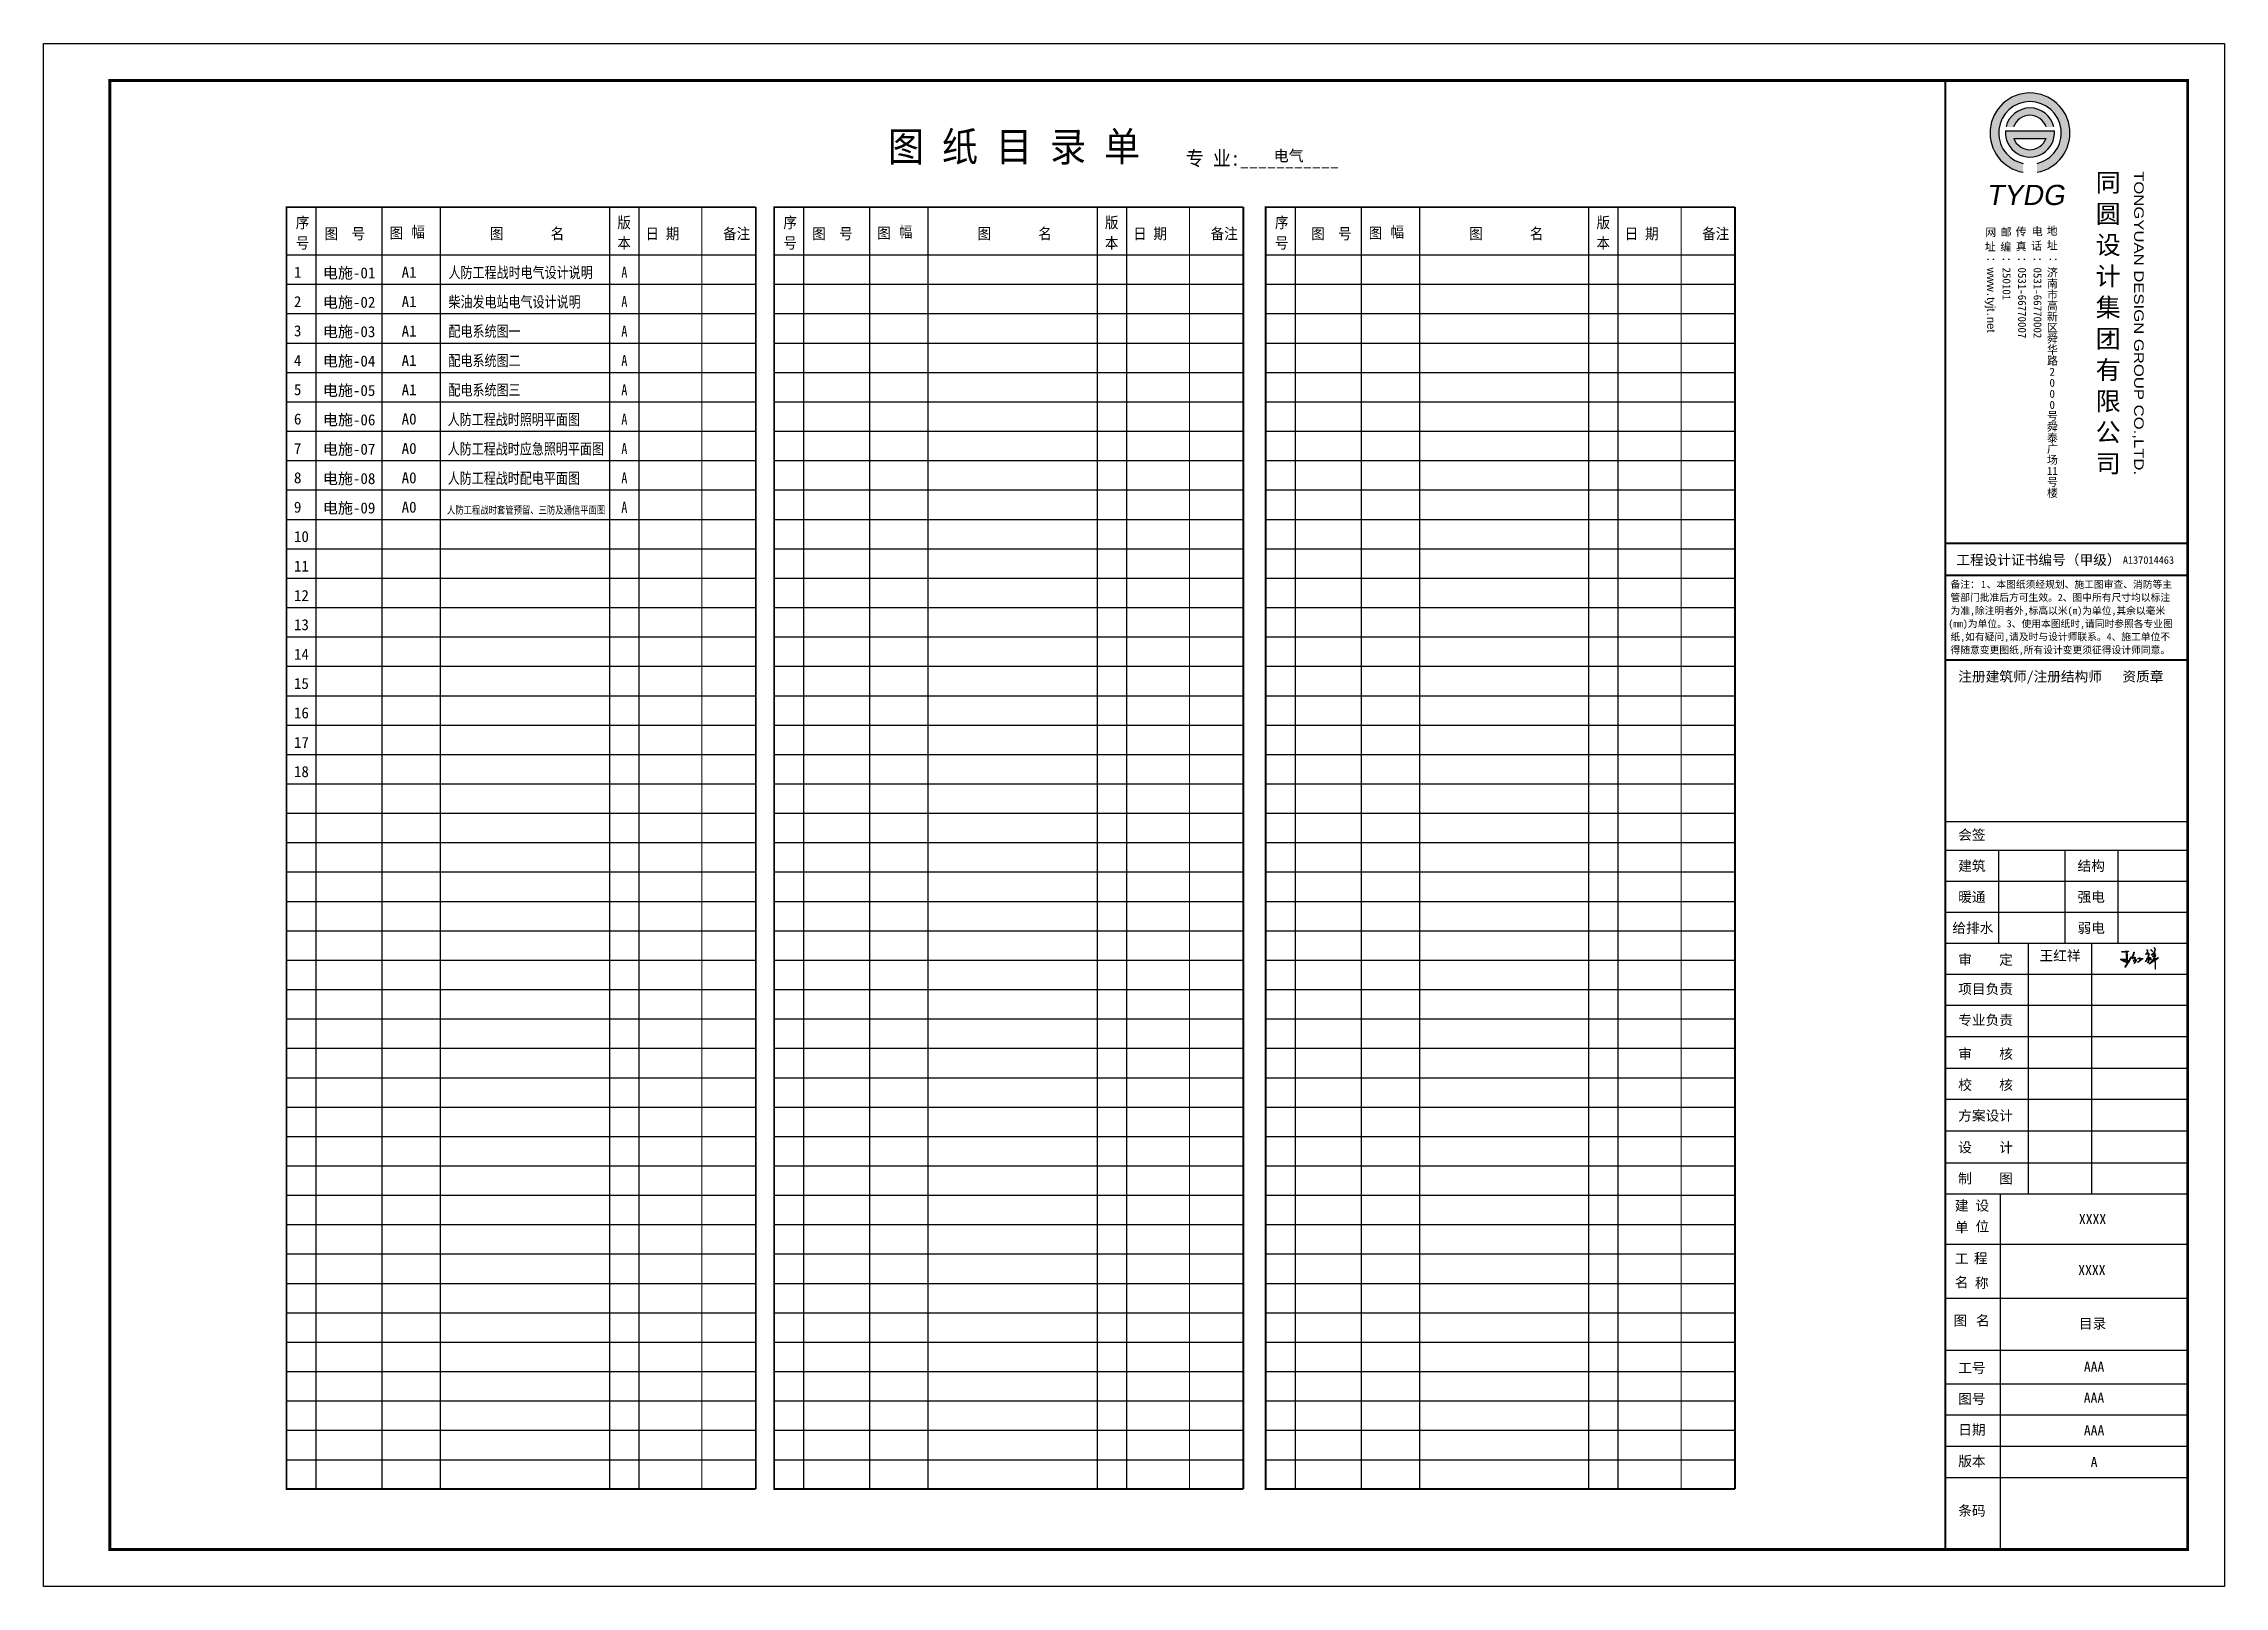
# Model space of a CAD drawing. Extents: x 1680526 to 2359975, y 920307 to 3738831.
# Drawn here: x 1680526 to 1739926, y 992526 to 1034527 of the extents above; entities that cross this region are included whole.
import ezdxf
from ezdxf.enums import TextEntityAlignment as Align

# ---------------------------------------------------------------- set-up
doc = ezdxf.new("R2010")
doc.units = 0
doc.header["$LTSCALE"] = 1000
doc.layers.add('ECA_TK', color=7, linetype='Continuous')
doc.layers.add('tk', color=7, linetype='Continuous')
doc.styles.add('CCDI_T0G_01', font='arial.ttf')
doc.styles.add('SUNTXT', font='', dxfattribs={"height": 273})
doc.styles.add('tyad', font='swissk.ttf', dxfattribs={"height": 2.5})
doc.styles.add('TYDG_01', font='', dxfattribs={"width": 0.8})
doc.styles.add('TYDG_03', font='simhei.ttf', dxfattribs={"width": 0.8})
doc.styles.add('黑体', font='simhei.ttf', dxfattribs={"height": 10})
doc.styles.get('SUNTXT').set_extended_font_data('SimSun')
doc.styles.get('TYDG_01').set_extended_font_data('SimSun')
pattern_1 = [(45, (1011.0306, -2561.273), (-2.1213203, 2.1213203), [])]

msp = doc.modelspace()

# ---------------------------------------------------------------- texts
at = {"color": 7, "style": 'TYDG_03', "width": 0.9}
for s, height, p in [('图 纸 目 录 单', 800, (1706957.8, 1031322.5)), ('专 业:___________', 400, (1713719.8, 1031204.2))]:
    msp.add_text(s, height=height, dxfattribs=at).set_placement(p, align=Align.CENTER)
at = {"style": 'SUNTXT'}
msp.add_text('电气', height=300, dxfattribs=at).set_placement((1714029.6, 1031322.4))
at = {"color": 7, "linetype": 'Continuous', "style": 'TYDG_01', "width": 0.9}
for s, p in [('序', (1687577.6, 1029505.1)), ('图  号', (1688731.8, 1029203.2)), ('图', (1690132.5, 1029221.8)), ('幅', (1690726.7, 1029251.7)), ('图       名', (1693695.4, 1029205.2)), ('版', (1696336.5, 1029505.1)), ('日 期', (1697382.2, 1029203.2)), ('备注', (1699401.2, 1029203.2)), ('序', (1700858.7, 1029505.1)), ('图  号', (1702012.9, 1029203.2)), ('图', (1703413.5, 1029221.8)), ('幅', (1704007.7, 1029251.7)), ('图       名', (1706976.5, 1029205.2)), ('版', (1709617.6, 1029505.1)), ('日 期', (1710663.3, 1029203.2)), ('备注', (1712682.2, 1029203.2)), ('序', (1714248.1, 1029505.1)), ('图  号', (1715602.3, 1029203.2)), ('图', (1716802.9, 1029221.8)), ('幅', (1717397.1, 1029251.7)), ('图       名', (1720365.9, 1029205.2)), ('版', (1723007, 1029505.1)), ('日 期', (1724052.7, 1029203.2)), ('备注', (1726071.6, 1029203.2)), ('号', (1687577.6, 1028950.2)), ('本', (1696336.5, 1028950.2)), ('号', (1700858.7, 1028950.2)), ('本', (1709617.6, 1028950.2)), ('号', (1714248.1, 1028950.2)), ('本', (1723007, 1028950.2))]:
    msp.add_text(s, height=300, dxfattribs=at).set_placement(p, align=Align.CENTER)
at = {"style": 'SUNTXT', "width": 0.8}
for s, height, p in [('人防工程战时电气设计说明', 300, (1691553.8, 1028146)), ('A', 300, (1696262.5, 1028152.7)), ('柴油发电站电气设计说明 ', 300, (1691553.8, 1027346)), ('A', 300, (1696262.5, 1027352.7)), ('配电系统图一', 300, (1691553.8, 1026546)), ('A', 300, (1696262.5, 1026552.7)), ('配电系统图二', 300, (1691552.5, 1025747.7)), ('A', 300, (1696262.5, 1025752.7)), ('配电系统图三', 300, (1691552.5, 1024947.7)), ('A', 300, (1696262.5, 1024952.7)), ('人防工程战时照明平面图', 300, (1691532.5, 1024144.4)), ('A', 300, (1696262.5, 1024152.7)), ('人防工程战时应急照明平面图', 300, (1691532.5, 1023344.4)), ('A', 300, (1696262.5, 1023352.7)), ('人防工程战时配电平面图', 300, (1691532.5, 1022544.4)), ('A', 300, (1696262.5, 1022552.7)), ('人防工程战时套管预留、三防及通信平面图', 202.5, (1691512.3, 1021727.4)), ('A', 300, (1696262.5, 1021752.7))]:
    msp.add_text(s, height=height, dxfattribs=at).set_placement(p)
at = {"char_height": 300, "attachment_point": 7, "style": 'SUNTXT'}
for s, insert in [('1', (1687343.7, 1028152.7)), ('电施-01', (1688131.9, 1028102.7)), ('A1', (1690277.6, 1028152.7)), ('2', (1687343.7, 1027352.7)), ('电施-02', (1688131.9, 1027302.7)), ('A1', (1690277.6, 1027352.7)), ('3', (1687343.7, 1026552.7)), ('电施-03', (1688131.9, 1026502.7)), ('A1', (1690277.6, 1026552.7)), ('4', (1687343.7, 1025752.7)), ('电施-04', (1688131.9, 1025702.7)), ('A1', (1690277.6, 1025752.7)), ('5', (1687343.7, 1024952.7)), ('电施-05', (1688131.9, 1024902.7)), ('A1', (1690277.6, 1024952.7)), ('6', (1687343.7, 1024152.7)), ('电施-06', (1688131.9, 1024102.7)), ('A0', (1690277.6, 1024152.7)), ('7', (1687343.7, 1023352.7)), ('电施-07', (1688131.9, 1023302.7)), ('A0', (1690277.6, 1023352.7)), ('电施-08', (1688131.9, 1022502.7)), ('8', (1687343.7, 1022552.7)), ('A0', (1690277.6, 1022552.7)), ('9', (1687343.7, 1021752.7)), ('电施-09', (1688131.9, 1021702.7)), ('A0', (1690277.6, 1021752.7)), ('10', (1687343.7, 1020952.7)), ('11', (1687343.7, 1020152.7)), ('12', (1687343.7, 1019352.7)), ('13', (1687343.7, 1018552.7)), ('14', (1687343.7, 1017752.7)), ('15', (1687343.7, 1016952.7)), ('16', (1687343.7, 1016152.7)), ('17', (1687343.7, 1015352.7)), ('18', (1687343.7, 1014552.7))]:
    msp.add_mtext(s, dxfattribs=dict(at, insert=insert))
at = {"layer": 'tk', "color": 7, "char_height": 273, "attachment_point": 5}
for s, insert, width, style in [('王红祥', (1735448.4, 1009681.5), 1709, 'SUNTXT'), ('XXXX', (1736334.9, 1002525), 4672, '黑体'), ('XXXX', (1736316.9, 1001137.5), 4606, '黑体'), ('目录', (1736336.9, 999667.5), 4698, '黑体'), ('AAA', (1736377.4, 998505.5), 5097, '黑体'), ('AAA', (1736374.4, 997661), 4839, '黑体'), ('AAA', (1736377.4, 996775.5), 5097, '黑体'), ('A', (1736377.4, 995910.5), 5097, '黑体')]:
    msp.add_mtext(s, dxfattribs=dict(at, insert=insert, width=width, style=style))

# ---------------------------------------------------------------- blocks, each defined once
blk = doc.blocks.new('10B_A2')
at = {"layer": 'ECA_TK'}
h = blk.add_hatch(color=256, dxfattribs=at)
h.paths.add_polyline_path([(539.16, 384.97), (539.16, 387.39, -8.823966), (542.97, 387.39), (542.97, 384.98, 11.333343)])
h.paths.add_polyline_path([(534.52, 397.34), (536.6, 397.34, -0.711417), (545.46, 397.34), (547.54, 397.34, 0.79114)], flags=17)
h.paths.add_polyline_path([(534.36, 396.27, 1.071858), (547.7, 396.27)], flags=17)
h.paths.add_polyline_path([(545.44, 394.21, -0.701619), (536.62, 394.21)], flags=16)
for p, q in [((0, 420), (594, 420)), ((0, 0), (0, 420)), ((594, 420), (594, 0)), ((518, 10), (518, 410)), ((518, 10), (518, 410)), ((518, 10), (518, 410)), ((518, 10), (518, 410)), ((534.36, 396.27), (547.7, 396.27)), ((536.62, 394.21), (545.44, 394.21)), ((518, 208.19), (584, 208.19)), ((518, 200.44), (584, 200.44)), ((532.58, 175.09), (532.58, 200.44)), ((550.5, 200.44), (550.5, 175.09)), ((565.08, 175.09), (565.08, 200.44)), ((518, 191.99), (584, 191.99)), ((518, 183.54), (584, 183.54)), ((518, 175.09), (584, 175.09)), ((540.68, 106.89), (540.68, 175.09)), ((557.77, 175.09), (557.77, 106.89)), ((518, 166.64), (584, 166.64)), ((518, 158.19), (584, 158.19)), ((518, 149.74), (584, 149.74)), ((518, 141.09), (584, 141.09)), ((518, 132.64), (584, 132.64)), ((518, 123.99), (584, 123.99)), ((518, 115.34), (584, 115.34)), ((518, 106.89), (584, 106.89)), ((533.03, 10), (533.03, 106.89)), ((518, 93.15), (584, 93.15)), ((518, 78.44), (584, 78.44)), ((584, 64.19), (518, 64.19)), ((518, 55.16), (584, 55.16)), ((584, 46.61), (518, 46.61)), ((584, 38.06), (518, 38.06)), ((584, 29.51), (518, 29.51)), ((594, 0), (0, 0))]:
    blk.add_line(p, q, dxfattribs=at)
at = {"layer": 'ECA_TK', "const_width": 0.8}
blk.add_lwpolyline([(18, 410), (18, 10), (584, 10), (584, 410)], close=True, dxfattribs=at)
at = {"layer": 'ECA_TK', "const_width": 0.5}
for points in [[(518, 410), (518, 10)], [(584, 283.96), (518, 283.96)], [(584, 283.96), (518, 283.96)], [(584, 283.96), (518, 283.96)], [(584, 275.25), (518, 275.25)], [(518, 252.19), (584, 252.19)]]:
    blk.add_lwpolyline(points, dxfattribs=at)
at = {"layer": 'ECA_TK'}
for centre, radius, start, end in [((541.05, 395.69), 10.88, 280.13244, 259.96265), ((541.05, 395.69), 8.52, 282.99261, 257.13015), ((541.03, 395.8), 6.69, 13.30217, 166.69783), ((541.03, 395.8), 4.69, 19.14259, 160.85741), ((541.03, 395.8), 6.69, 176.02725, 3.97275), ((541.03, 395.8), 4.69, 199.89154, 340.10846)]:
    blk.add_arc(centre, radius, start, end, dxfattribs=at)
at = {"layer": 'ECA_TK', "style": 'tyad', "oblique": 10}
blk.add_text('TYDG', height=5.5, dxfattribs=at).set_placement((529.12, 376.06))
at = {"layer": 'ECA_TK'}
for s, height, style, p in [('同', 5, '黑体', (558.94, 379.7)), ('圆', 5, '黑体', (558.94, 371.2)), ('网', 2.18, 'SUNTXT', (528.88, 367.55)), ('邮', 2.18, 'SUNTXT', (533.08, 367.58)), ('传', 2.18, 'SUNTXT', (537.17, 367.71)), ('电', 2.18, 'SUNTXT', (541.57, 367.81)), ('地', 2.18, 'SUNTXT', (545.61, 367.94)), ('设', 5, '黑体', (558.94, 362.7)), ('址', 2.18, 'SUNTXT', (528.74, 363.6)), ('编', 2.18, 'SUNTXT', (532.97, 363.57)), ('真', 2.18, 'SUNTXT', (537.17, 363.71)), ('话', 2.18, 'SUNTXT', (541.39, 363.87)), ('址', 2.18, 'SUNTXT', (545.62, 363.99)), ('济', 2.18, 'SUNTXT', (545.67, 356.58)), ('计', 5, '黑体', (558.94, 354.2)), ('市', 2.18, 'SUNTXT', (545.67, 350.58)), ('南', 2.18, 'SUNTXT', (545.67, 353.58)), ('集', 5, '黑体', (558.94, 345.7)), ('新', 2.18, 'SUNTXT', (545.67, 344.58)), ('高', 2.18, 'SUNTXT', (545.67, 347.58)), ('舜', 2.18, 'SUNTXT', (545.67, 338.58)), ('区', 2.18, 'SUNTXT', (545.67, 341.58)), ('团', 5, '黑体', (558.94, 337.2)), ('路', 2.18, 'SUNTXT', (545.67, 332.58)), ('华', 2.18, 'SUNTXT', (545.67, 335.58)), ('有', 5, '黑体', (558.94, 328.7)), ('2', 2.18, 'SUNTXT', (546.36, 329.58)), ('0', 2.18, 'SUNTXT', (546.36, 326.58)), ('0', 2.18, 'SUNTXT', (546.36, 323.58)), ('0', 2.18, 'SUNTXT', (546.36, 320.58)), ('限', 5, '黑体', (558.94, 320.2)), ('舜', 2.18, 'SUNTXT', (545.67, 314.58)), ('号', 2.18, 'SUNTXT', (545.67, 317.58)), ('公', 5, '黑体', (558.94, 311.7)), ('泰', 2.18, 'SUNTXT', (545.67, 311.58)), ('广', 2.18, 'SUNTXT', (545.67, 308.58)), ('场', 2.18, 'SUNTXT', (545.67, 305.58)), ('11', 2.18, 'SUNTXT', (545.67, 302.58)), ('司', 5, '黑体', (558.94, 303.2)), ('楼', 2.18, 'SUNTXT', (545.69, 296.58)), ('号', 2.18, 'SUNTXT', (545.67, 299.58)), ('备注：', 1.949, 'SUNTXT', (519.4, 271.82)), ('1', 1.95, 'SUNTXT', (527.72, 271.82)), ('、本图纸须经规划、施工图审查、消防等主', 1.9493, 'SUNTXT', (529.23, 271.82)), ('管部门批准后方可生效。2、图中所有尺寸均以标注', 1.9493, 'SUNTXT', (519.4, 268.25)), ('(mm)为单位。3、使用本图纸时,请同时参照各专业图', 1.9493, 'SUNTXT', (518.81, 261.1)), ('为准,除注明者外,标高以米(m)为单位,其余以毫米', 1.9493, 'SUNTXT', (519.4, 264.67)), ('得随意变更图纸,所有设计变更须征得设计师同意。', 1.9493, 'SUNTXT', (519.4, 253.97)), ('纸,如有疑问,请及时与设计师联系。4、施工单位不', 1.9493, 'SUNTXT', (519.4, 257.54))]:
    blk.add_text(s, height=height, dxfattribs=dict(at, style=style)).set_placement(p)
at = {"layer": 'ECA_TK', "style": 'CCDI_T0G_01', "width": 1.25}
blk.add_text('TONGYUAN DESIGN GROUP CO.,LTD.', height=2.6, rotation=270, dxfattribs=at).set_placement((569.42, 385.28))
at = {"layer": 'ECA_TK', "linetype": 'Continuous', "style": 'SUNTXT'}
for s, height, p in [('工程设计证书编号（甲级）', 2.7342, (520.97, 278.09)), ('A137014463', 2.051, (566.34, 278.39)), ('注册建筑师/注册结构师   资质章', 2.7342, (521.5, 246.34)), ('会签', 2.734, (521.5, 203.24)), ('建筑', 2.734, (521.5, 194.79)), ('结构', 2.734, (554, 194.79)), ('暖通', 2.734, (521.5, 186.34)), ('强电', 2.734, (554, 186.34)), ('给排水', 2.734, (519.9, 177.89)), ('弱电', 2.734, (554, 177.89)), ('审    定', 2.734, (521.5, 169.24)), ('项目负责', 2.734, (521.5, 161.27)), ('专业负责', 2.734, (521.5, 152.82)), ('审    核', 2.734, (521.5, 143.6)), ('校    核', 2.734, (521.5, 135.15)), ('方案设计', 2.734, (521.5, 126.79)), ('设    计', 2.734, (521.5, 118.14)), ('制    图', 2.734, (521.5, 109.69)), ('建', 2.73, (520.59, 102.31)), ('设', 2.73, (526.21, 102.29)), ('单', 2.73, (520.59, 96.43)), ('位', 2.73, (526.21, 96.63)), ('工', 2.73, (520.58, 87.89)), ('程', 2.73, (525.78, 87.95)), ('名', 2.73, (520.58, 81.43)), ('称', 2.73, (526.05, 81.23)), ('图', 2.73, (520.25, 70.99)), ('名', 2.73, (526.34, 70.99)), ('工号', 2.734, (521.5, 58.07)), ('图号', 2.734, (521.5, 49.69)), ('日期', 2.734, (521.5, 41.28)), ('版本', 2.734, (521.5, 32.73)), ('条码', 2.734, (521.5, 19.24))]:
    blk.add_text(s, height=height, dxfattribs=at).set_placement(p)
at = {"layer": 'ECA_TK', "char_height": 2.18, "width": 39.1789, "attachment_point": 1, "rotation": 270, "style": 'SUNTXT'}
for s, insert in [('：{\\fArial|b0|i0|c134|p32;www}.{\\fArial|b0|i0|c134|p32;tyjt}.{\\fArial|b0|i0|c134|p32;net\\fArial|b0|i0|c0|p32;}', (531.56, 362.02)), ('：250101', (535.78, 362.02)), ('：0531-66770007', (540, 362.02)), ('：0531-66770002', (544.22, 362.02)), ('：', (548.56, 362.02))]:
    blk.add_mtext(s, dxfattribs=dict(at, insert=insert))
blk = doc.blocks.new('王红祥')
h = blk.add_hatch()
h.set_pattern_fill('ANSI31', color=256, scale=24, style=0)
h.set_pattern_definition(pattern_1)
h.paths.add_polyline_path([(-351, 38), (-352, 55), (-354, 85), (-353, 107), (-360, 140), (-357, 170), (-361, 206), (-363, 258), (-360, 295), (-358, 317), (-349, 324), (-331, 328), (-309, 329), (-299, 335), (-296, 342), (-328, 350), (-352, 347), (-379, 342), (-407, 341), (-431, 335), (-448, 333), (-473, 330), (-499, 335), (-519, 336), (-564, 336), (-582, 331), (-577, 314), (-521, 317), (-508, 316), (-470, 314), (-451, 314), (-427, 315), (-403, 317), (-381, 322), (-381, 314), (-381, 295), (-382, 278), (-383, 261), (-377, 193), (-377, 162), (-377, 132), (-375, 103), (-376, 73), (-376, 28), (-372, -8), (-390, -8), (-403, -1), (-418, 8), (-432, 7), (-445, 13), (-472, 13), (-505, 14), (-527, 13), (-548, 12), (-588, 16), (-611, 10), (-619, 4), (-623, -1), (-619, -6), (-612, -14), (-592, -18), (-573, -31), (-547, -49), (-526, -57), (-496, -72), (-472, -84), (-455, -91), (-427, -104), (-398, -112), (-373, -119), (-352, -134), (-356, -155), (-367, -174), (-374, -192), (-384, -209), (-397, -223), (-403, -235), (-421, -260), (-429, -277), (-433, -286), (-444, -302), (-443, -311), (-429, -311), (-412, -286), (-393, -260), (-381, -241), (-373, -221), (-363, -207), (-335, -159), (-316, -132), (-291, -95), (-286, -76), (-260, -41), (-248, -21), (-234, 9), (-224, 29), (-214, 53), (-205, 65), (-188, 87), (-182, 109), (-193, 102), (-214, 77), (-224, 58), (-237, 37), (-249, 15), (-252, -1), (-263, -22), (-282, -42), (-293, -65), (-324, -106), (-337, -124), (-339, -80), (-343, -56), (-345, -37), (-345, -18), (-354, 5)])
h.paths.add_polyline_path([(-371, -24), (-363, -49), (-362, -67), (-357, -90), (-350, -123), (-381, -106), (-403, -95), (-436, -79), (-481, -57), (-508, -46), (-552, -24), (-575, -14), (-594, 0), (-560, -5), (-515, -5), (-508, -5), (-473, -5), (-450, -5), (-399, -15)], flags=16)
h = blk.add_hatch()
h.set_pattern_fill('ANSI31', color=256, scale=24, style=0)
h.set_pattern_definition(pattern_1)
h.paths.add_polyline_path([(-26, 73), (-31, 86), (-37, 94), (-64, 91), (-100, 83), (-112, 68), (-133, 61), (-137, 65), (-141, 69), (-140, 81), (-135, 89), (-131, 99), (-125, 112), (-121, 126), (-116, 146), (-100, 187), (-86, 235), (-78, 256), (-71, 275), (-67, 295), (-73, 305), (-77, 299), (-85, 271), (-111, 192), (-132, 137), (-148, 91), (-155, 56), (-145, 49), (-129, 42), (-106, 60), (-86, 67), (-69, 76), (-50, 76), (-43, 76), (-43, 66), (-43, 50), (-44, 40), (-51, 19), (-52, 8), (-58, -2), (-65, -11), (-76, -21), (-89, -35), (-101, -48), (-115, -65), (-102, -71), (-86, -54), (-73, -41), (-61, -26), (-49, -13), (-31, -8), (-14, -6), (4, -4), (9, -12), (6, -21), (1, -33), (-4, -46), (-15, -68), (-23, -84), (-38, -113), (-55, -136), (-66, -143), (-70, -155), (-58, -153), (-47, -147), (-36, -135), (-32, -126), (-13, -93), (-1, -72), (11, -40), (17, -21), (18, -9), (11, 4), (-7, 9), (-27, 5), (-45, -3), (-42, 10), (-40, 24), (-35, 35), (-31, 42), (-23, 61)])
h = blk.add_hatch()
h.set_pattern_fill('ANSI31', color=256, scale=24, style=0)
h.set_pattern_definition(pattern_1)
h.paths.add_polyline_path([(192, -30), (224, -5), (261, 20), (288, 35), (285, 45), (266, 41), (252, 30), (237, 20), (201, -6), (172, -34), (178, -12), (187, 6), (193, 35), (192, 46), (190, 55), (187, 62), (179, 64), (149, 63), (122, 58), (96, 46), (78, 35), (77, 29), (84, 29), (93, 33), (107, 40), (124, 49), (138, 52), (159, 56), (181, 56), (183, 46), (185, 36), (185, 26), (181, 11), (175, 3), (169, -14), (163, -24), (157, -42), (143, -54), (135, -63), (123, -72), (109, -82), (94, -94), (84, -100), (76, -114), (86, -115), (95, -107), (105, -103), (112, -95), (137, -75), (165, -55)])
h = blk.add_hatch()
h.set_pattern_fill('ANSI31', color=256, scale=24, style=0)
h.set_pattern_definition(pattern_1)
h.paths.add_polyline_path([(526, 93), (517, 97), (522, 136), (529, 163), (533, 197), (540, 230), (528, 251), (513, 257), (499, 257), (474, 250), (450, 243), (420, 230), (399, 223), (393, 214), (411, 216), (436, 222), (467, 235), (498, 243), (517, 242), (526, 226), (521, 189), (514, 154), (506, 112), (490, 90), (469, 63), (450, 21), (431, -22), (407, -54), (394, -73), (402, -76), (411, -69), (426, -51), (445, -18), (462, 18), (477, 56), (497, 83), (510, 89), (540, 68), (538, 43), (534, 25), (533, 5), (526, -16), (519, -41), (510, -70), (500, -93), (489, -113), (495, -127), (505, -115), (516, -97), (522, -73), (534, -41), (542, -5), (547, 20), (557, 47), (559, 64), (568, 72), (582, 73), (587, 67), (598, 50), (600, 32), (610, 9), (615, -9), (623, -11), (618, 14), (611, 38), (607, 57), (579, 86), (563, 86), (550, 77), (536, 88)])
h = blk.add_hatch()
h.set_pattern_fill('ANSI31', color=256, scale=24, style=0)
h.set_pattern_definition(pattern_1)
h.paths.add_polyline_path([(492, 348), (486, 372), (479, 385), (467, 390), (450, 393), (448, 383), (469, 378), (476, 358), (479, 340), (472, 327), (468, 310), (456, 292), (449, 273), (472, 294), (485, 317), (491, 330)])
h = blk.add_hatch()
h.set_pattern_fill('ANSI31', color=256, scale=24, style=0)
h.set_pattern_definition(pattern_1)
h.paths.add_polyline_path([(788, 134), (797, 143), (811, 181), (796, 194), (786, 190), (765, 182), (769, 213), (773, 218), (780, 230), (788, 255), (778, 265), (763, 241), (756, 213), (745, 191), (744, 174), (733, 163), (720, 153), (704, 142), (688, 132), (686, 120), (701, 119), (715, 130), (753, 162), (777, 134), (769, 170), (792, 181), (799, 172), (788, 148), (777, 134), (753, 162), (764, 132), (762, 114), (765, 81), (773, 40), (776, 18), (777, -7), (735, -31), (680, -67), (617, -117), (539, -175), (567, -165), (615, -133), (673, -93), (722, -58), (777, -26), (785, -100), (790, -172), (792, -235), (794, -296), (792, -346), (790, -397), (798, -376), (807, -302), (807, -196), (791, -20), (840, 13), (866, 26), (894, 48), (913, 59), (910, 78), (888, 72), (862, 48), (836, 31), (789, 1), (786, 22), (783, 48), (779, 90), (778, 110)])
h = blk.add_hatch()
h.set_pattern_fill('ANSI31', color=256, scale=24, style=0)
h.set_pattern_definition(pattern_1)
h.paths.add_polyline_path([(670, 356), (653, 365), (635, 385), (623, 396), (613, 398), (607, 391), (619, 381), (635, 366), (654, 351), (672, 337), (685, 330), (687, 337), (678, 347)])
h = blk.add_hatch()
h.set_pattern_fill('ANSI31', color=256, scale=24, style=0)
h.set_pattern_definition(pattern_1)
h.paths.add_polyline_path([(706, 2), (688, -24), (665, -60), (617, -117), (681, -53), (706, -14), (729, 22), (742, 39), (765, 81), (762, 114), (754, 84), (730, 43)])
h = blk.add_hatch()
h.set_pattern_fill('ANSI31', color=256, scale=24, style=0)
h.set_pattern_definition(pattern_1)
h.paths.add_polyline_path([(715, 258), (694, 235), (661, 218), (645, 209), (635, 189), (649, 186), (659, 198), (698, 221), (726, 241), (744, 250), (763, 241), (778, 265), (757, 262), (751, 269), (752, 288), (774, 327), (793, 385), (798, 413), (794, 441), (770, 466), (762, 477), (747, 473), (761, 461), (771, 450), (780, 440), (785, 421), (780, 393), (769, 352), (748, 309), (730, 280)])
for p, q in [((777, 134), (753, 162)), ((765, 81), (762, 114)), ((763, 241), (778, 265))]:
    blk.add_line(p, q)
for points in [[(-582, 331), (-564, 336), (-519, 336), (-499, 335), (-473, 330), (-448, 333), (-431, 335), (-407, 341), (-379, 342), (-352, 347), (-328, 350), (-296, 342), (-299, 335), (-309, 329), (-331, 328), (-349, 324), (-358, 317), (-360, 295), (-363, 258), (-361, 206), (-357, 170), (-360, 140), (-353, 107), (-354, 85), (-352, 55), (-351, 38), (-354, 5), (-345, -18), (-345, -37), (-343, -56), (-339, -80), (-337, -124), (-324, -106), (-293, -65), (-282, -42), (-263, -22), (-252, -1), (-249, 15), (-237, 37), (-224, 58), (-214, 77), (-193, 102), (-182, 109), (-188, 87), (-205, 65), (-214, 53), (-224, 29), (-234, 9), (-248, -21), (-260, -41), (-286, -76), (-291, -95), (-316, -132), (-335, -159), (-363, -207), (-373, -221), (-381, -241), (-393, -260), (-412, -286), (-429, -311), (-443, -311), (-444, -302), (-433, -286), (-429, -277), (-421, -260), (-403, -235), (-397, -223), (-384, -209), (-374, -192), (-367, -174), (-356, -155), (-352, -134), (-373, -119), (-398, -112), (-427, -104), (-455, -91), (-472, -84), (-496, -72), (-526, -57), (-547, -49), (-573, -31), (-592, -18), (-612, -14), (-619, -6), (-623, -1), (-619, 4), (-611, 10), (-588, 16), (-548, 12), (-527, 13), (-505, 14), (-472, 13), (-445, 13), (-432, 7), (-418, 8), (-403, -1), (-390, -8), (-372, -8), (-376, 28), (-376, 73), (-375, 103), (-377, 132), (-377, 162), (-377, 193), (-383, 261), (-382, 278), (-381, 295), (-381, 314), (-381, 322), (-403, 317), (-427, 315), (-451, 314), (-470, 314), (-508, 316), (-521, 317), (-577, 314), (-582, 331)], [(-594, 0), (-560, -5), (-515, -5), (-508, -5), (-473, -5), (-450, -5), (-399, -15), (-371, -24), (-363, -49), (-362, -67), (-357, -90), (-350, -123), (-381, -106), (-403, -95), (-436, -79), (-481, -57), (-508, -46), (-552, -24), (-575, -14), (-594, 0)], [(-73, 305), (-67, 295), (-71, 275), (-78, 256), (-86, 235), (-100, 187), (-116, 146), (-121, 126), (-125, 112), (-131, 99), (-135, 89), (-140, 81), (-141, 69), (-137, 65), (-133, 61), (-112, 68), (-100, 83), (-64, 91), (-37, 94), (-31, 86), (-26, 73), (-23, 61), (-31, 42), (-35, 35), (-40, 24), (-42, 10), (-45, -3), (-27, 5), (-7, 9), (11, 4), (18, -9), (17, -21), (11, -40), (-1, -72), (-13, -93), (-32, -126), (-36, -135), (-47, -147), (-58, -153), (-70, -155), (-66, -143), (-55, -136), (-38, -113), (-23, -84), (-15, -68), (-4, -46), (1, -33), (6, -21), (9, -12), (4, -4), (-14, -6), (-31, -8), (-49, -13), (-61, -26), (-73, -41), (-86, -54), (-102, -71), (-115, -65), (-101, -48), (-89, -35), (-76, -21), (-65, -11), (-58, -2), (-52, 8), (-51, 19), (-44, 40), (-43, 50), (-43, 66), (-43, 76), (-50, 76), (-69, 76), (-86, 67), (-106, 60), (-129, 42), (-145, 49), (-155, 56), (-148, 91), (-132, 137), (-111, 192), (-85, 271), (-77, 299), (-73, 305)], [(78, 35), (96, 46), (122, 58), (149, 63), (179, 64), (187, 62), (190, 55), (192, 46), (193, 35), (187, 6), (178, -12), (172, -34), (201, -6), (237, 20), (252, 30), (266, 41), (285, 45), (288, 35), (261, 20), (224, -5), (192, -30), (165, -55), (137, -75), (112, -95), (105, -103), (95, -107), (86, -115), (76, -114), (84, -100), (94, -94), (109, -82), (123, -72), (135, -63), (143, -54), (157, -42), (163, -24), (169, -14), (175, 3), (181, 11), (185, 26), (185, 36), (183, 46), (181, 56), (159, 56), (138, 52), (124, 49), (107, 40), (93, 33), (84, 29), (77, 29), (78, 35)], [(536, 88), (550, 77), (563, 86), (579, 86), (607, 57), (611, 38), (618, 14), (623, -11), (615, -9), (610, 9), (600, 32), (598, 50), (587, 67), (582, 73), (568, 72), (559, 64), (557, 47), (547, 20), (542, -5), (534, -41), (522, -73), (516, -97), (505, -115), (495, -127), (489, -113), (500, -93), (510, -70), (519, -41), (526, -16), (533, 5), (534, 25), (538, 43), (540, 68), (510, 89), (497, 83), (477, 56), (462, 18), (445, -18), (426, -51), (411, -69), (402, -76), (394, -73), (407, -54), (431, -22), (450, 21), (469, 63), (490, 90), (506, 112), (514, 154), (521, 189), (526, 226), (517, 242), (498, 243), (467, 235), (436, 222), (411, 216), (393, 214), (399, 223)], [(399, 223), (420, 230), (450, 243), (474, 250), (499, 257), (513, 257), (528, 251), (540, 230), (533, 197), (529, 163), (522, 136), (517, 97), (526, 93), (536, 88)], [(448, 383), (469, 378), (476, 358), (479, 340), (472, 327), (468, 310), (456, 292), (449, 273), (472, 294), (485, 317), (491, 330), (492, 348), (486, 372), (479, 385), (467, 390), (450, 393), (448, 383)], [(747, 473), (761, 461), (771, 450), (780, 440), (785, 421), (780, 393), (769, 352), (748, 309), (730, 280), (715, 258), (694, 235), (661, 218), (645, 209), (635, 189), (649, 186), (659, 198), (698, 221), (726, 241), (744, 250), (763, 241), (756, 213), (745, 191), (744, 174), (733, 163), (720, 153), (704, 142), (688, 132), (686, 120), (701, 119), (715, 130), (753, 162), (764, 132), (762, 114), (754, 84), (730, 43), (706, 2), (688, -24), (665, -60), (617, -117), (681, -53), (706, -14), (729, 22), (742, 39), (765, 81), (773, 40), (776, 18), (777, -7), (735, -31), (680, -67), (617, -117), (585, -141), (617, -117), (617, -117), (539, -175), (567, -165), (615, -133), (673, -93), (722, -58), (777, -26), (785, -100), (790, -172), (792, -235), (794, -296), (792, -346), (790, -397), (798, -376), (807, -302), (807, -196), (791, -20), (840, 13), (866, 26), (894, 48), (913, 59), (910, 78), (888, 72), (862, 48), (836, 31), (789, 1), (786, 22), (783, 48), (779, 90), (778, 110), (788, 134), (797, 143), (811, 181), (796, 194), (786, 190), (765, 182), (769, 213), (773, 218), (780, 230), (788, 255), (778, 265), (757, 262), (751, 269), (752, 288), (774, 327), (793, 385), (798, 413), (794, 441), (770, 466), (762, 477), (747, 473)], [(613, 398), (607, 391), (619, 381), (635, 366), (654, 351), (672, 337), (685, 330), (687, 337), (678, 347), (670, 356), (653, 365), (635, 385), (623, 396), (613, 398)], [(769, 170), (792, 181), (799, 172), (788, 148), (777, 134), (769, 170)]]:
    blk.add_lwpolyline(points)

# ---------------------------------------------------------------- linework, layer by layer
at = {"color": 7}
for p, q in [((1687943.7, 1030075.2), (1687943.7, 995175.2)), ((1687943.7, 1030075.2), (1687943.7, 995175.2)), ((1689741.6, 1030075.2), (1689741.6, 995175.2)), ((1689741.6, 1030075.2), (1689741.6, 995175.2)), ((1691330.4, 1030075.2), (1691330.4, 995175.2)), ((1691330.4, 1030075.2), (1691330.4, 995175.2)), ((1695937.5, 1030075.2), (1695937.5, 995175.2)), ((1696737.5, 1030075.2), (1696737.5, 995175.2)), ((1701224.7, 1030075.2), (1701224.7, 995175.2)), ((1701224.7, 1030075.2), (1701224.7, 995175.2)), ((1703022.6, 1030075.2), (1703022.6, 995175.2)), ((1703022.6, 1030075.2), (1703022.6, 995175.2)), ((1704611.5, 1030075.2), (1704611.5, 995175.2)), ((1704611.5, 1030075.2), (1704611.5, 995175.2)), ((1709218.6, 1030075.2), (1709218.6, 995175.2)), ((1710018.6, 1030075.2), (1710018.6, 995175.2)), ((1714614.1, 1030075.2), (1714614.1, 995175.2)), ((1714614.1, 1030075.2), (1714614.1, 995175.2)), ((1716412, 1030075.2), (1716412, 995175.2)), ((1716412, 1030075.2), (1716412, 995175.2)), ((1718000.9, 1030075.2), (1718000.9, 995175.2)), ((1718000.9, 1030075.2), (1718000.9, 995175.2)), ((1722608, 1030075.2), (1722608, 995175.2)), ((1723408, 1030075.2), (1723408, 995175.2)), ((1687143.7, 1028775.2), (1699924.7, 1028775.2)), ((1700424.7, 1028775.2), (1713205.8, 1028775.2)), ((1713814.1, 1028775.2), (1726595.2, 1028775.2)), ((1687143.7, 1027975.2), (1699924.7, 1027975.2)), ((1700424.7, 1027975.2), (1713205.8, 1027975.2)), ((1713814.1, 1027975.2), (1726595.2, 1027975.2)), ((1687143.7, 1027175.2), (1699924.7, 1027175.2)), ((1700424.7, 1027175.2), (1713205.8, 1027175.2)), ((1713814.1, 1027175.2), (1726595.2, 1027175.2)), ((1687143.7, 1026375.2), (1699924.7, 1026375.2)), ((1700424.7, 1026375.2), (1713205.8, 1026375.2)), ((1713814.1, 1026375.2), (1726595.2, 1026375.2)), ((1687143.7, 1025575.2), (1699924.7, 1025575.2)), ((1700424.7, 1025575.2), (1713205.8, 1025575.2)), ((1713814.1, 1025575.2), (1726595.2, 1025575.2)), ((1687143.7, 1024775.2), (1699924.7, 1024775.2)), ((1700424.7, 1024775.2), (1713205.8, 1024775.2)), ((1713814.1, 1024775.2), (1726595.2, 1024775.2)), ((1687143.7, 1023975.2), (1699924.7, 1023975.2)), ((1700424.7, 1023975.2), (1713205.8, 1023975.2)), ((1713814.1, 1023975.2), (1726595.2, 1023975.2)), ((1687143.7, 1023175.2), (1699924.7, 1023175.2)), ((1700424.7, 1023175.2), (1713205.8, 1023175.2)), ((1713814.1, 1023175.2), (1726595.2, 1023175.2)), ((1687143.7, 1022375.2), (1699924.7, 1022375.2)), ((1700424.7, 1022375.2), (1713205.8, 1022375.2)), ((1713814.1, 1022375.2), (1726595.2, 1022375.2)), ((1687143.7, 1021575.2), (1699924.7, 1021575.2)), ((1700424.7, 1021575.2), (1713205.8, 1021575.2)), ((1713814.1, 1021575.2), (1726595.2, 1021575.2)), ((1687143.7, 1020775.2), (1699924.7, 1020775.2)), ((1700424.7, 1020775.2), (1713205.8, 1020775.2)), ((1713814.1, 1020775.2), (1726595.2, 1020775.2)), ((1687143.7, 1019975.2), (1699924.7, 1019975.2)), ((1700424.7, 1019975.2), (1713205.8, 1019975.2)), ((1713814.1, 1019975.2), (1726595.2, 1019975.2)), ((1687143.7, 1019175.2), (1699924.7, 1019175.2)), ((1700424.7, 1019175.2), (1713205.8, 1019175.2)), ((1713814.1, 1019175.2), (1726595.2, 1019175.2)), ((1687143.7, 1018375.2), (1699924.7, 1018375.2)), ((1700424.7, 1018375.2), (1713205.8, 1018375.2)), ((1713814.1, 1018375.2), (1726595.2, 1018375.2)), ((1687143.7, 1017575.2), (1699924.7, 1017575.2)), ((1700424.7, 1017575.2), (1713205.8, 1017575.2)), ((1713814.1, 1017575.2), (1726595.2, 1017575.2)), ((1687143.7, 1016775.2), (1699924.7, 1016775.2)), ((1700424.7, 1016775.2), (1713205.8, 1016775.2)), ((1713814.1, 1016775.2), (1726595.2, 1016775.2)), ((1687143.7, 1015975.2), (1699924.7, 1015975.2)), ((1687143.7, 1015975.2), (1699924.7, 1015975.2)), ((1700424.7, 1015975.2), (1713205.8, 1015975.2)), ((1700424.7, 1015975.2), (1713205.8, 1015975.2)), ((1713814.1, 1015975.2), (1726595.2, 1015975.2)), ((1713814.1, 1015975.2), (1726595.2, 1015975.2)), ((1687143.7, 1015175.2), (1699924.7, 1015175.2)), ((1700424.7, 1015175.2), (1713205.8, 1015175.2)), ((1713814.1, 1015175.2), (1726595.2, 1015175.2)), ((1687143.7, 1014375.2), (1699924.7, 1014375.2)), ((1700424.7, 1014375.2), (1713205.8, 1014375.2)), ((1713814.1, 1014375.2), (1726595.2, 1014375.2)), ((1687143.7, 1013575.2), (1699924.7, 1013575.2)), ((1700424.7, 1013575.2), (1713205.8, 1013575.2)), ((1713814.1, 1013575.2), (1726595.2, 1013575.2)), ((1687143.7, 1012775.2), (1699924.7, 1012775.2)), ((1700424.7, 1012775.2), (1713205.8, 1012775.2)), ((1713814.1, 1012775.2), (1726595.2, 1012775.2)), ((1687143.7, 1011975.2), (1699924.7, 1011975.2)), ((1700424.7, 1011975.2), (1713205.8, 1011975.2)), ((1713814.1, 1011975.2), (1726595.2, 1011975.2)), ((1687143.7, 1011175.2), (1699924.7, 1011175.2)), ((1700424.7, 1011175.2), (1713205.8, 1011175.2)), ((1713814.1, 1011175.2), (1726595.2, 1011175.2)), ((1687143.7, 1010375.2), (1699924.7, 1010375.2)), ((1687143.7, 1010375.2), (1699924.7, 1010375.2)), ((1687143.7, 1010375.2), (1699924.7, 1010375.2)), ((1700424.7, 1010375.2), (1713205.8, 1010375.2)), ((1700424.7, 1010375.2), (1713205.8, 1010375.2)), ((1700424.7, 1010375.2), (1713205.8, 1010375.2)), ((1713814.1, 1010375.2), (1726595.2, 1010375.2)), ((1713814.1, 1010375.2), (1726595.2, 1010375.2)), ((1713814.1, 1010375.2), (1726595.2, 1010375.2)), ((1687143.7, 1009575.2), (1699924.7, 1009575.2)), ((1700424.7, 1009575.2), (1713205.8, 1009575.2)), ((1713814.1, 1009575.2), (1726595.2, 1009575.2)), ((1687143.7, 1008775.2), (1699924.7, 1008775.2)), ((1700424.7, 1008775.2), (1713205.8, 1008775.2)), ((1713814.1, 1008775.2), (1726595.2, 1008775.2)), ((1687143.7, 1007975.2), (1699924.7, 1007975.2)), ((1700424.7, 1007975.2), (1713205.8, 1007975.2)), ((1713814.1, 1007975.2), (1726595.2, 1007975.2)), ((1687143.7, 1007175.2), (1699924.7, 1007175.2)), ((1700424.7, 1007175.2), (1713205.8, 1007175.2)), ((1713814.1, 1007175.2), (1726595.2, 1007175.2)), ((1687143.7, 1006375.2), (1699924.7, 1006375.2)), ((1700424.7, 1006375.2), (1713205.8, 1006375.2)), ((1713814.1, 1006375.2), (1726595.2, 1006375.2)), ((1687143.7, 1005575.2), (1699924.7, 1005575.2)), ((1700424.7, 1005575.2), (1713205.8, 1005575.2)), ((1713814.1, 1005575.2), (1726595.2, 1005575.2)), ((1687143.7, 1004775.2), (1699924.7, 1004775.2)), ((1687143.7, 1004775.2), (1699924.7, 1004775.2)), ((1700424.7, 1004775.2), (1713205.8, 1004775.2)), ((1700424.7, 1004775.2), (1713205.8, 1004775.2)), ((1713814.1, 1004775.2), (1726595.2, 1004775.2)), ((1713814.1, 1004775.2), (1726595.2, 1004775.2)), ((1687143.7, 1003975.2), (1699924.7, 1003975.2)), ((1700424.7, 1003975.2), (1713205.8, 1003975.2)), ((1713814.1, 1003975.2), (1726595.2, 1003975.2)), ((1687143.7, 1003175.2), (1699924.7, 1003175.2)), ((1700424.7, 1003175.2), (1713205.8, 1003175.2)), ((1713814.1, 1003175.2), (1726595.2, 1003175.2)), ((1687143.7, 1002375.2), (1699924.7, 1002375.2)), ((1700424.7, 1002375.2), (1713205.8, 1002375.2)), ((1713814.1, 1002375.2), (1726595.2, 1002375.2)), ((1687143.7, 1001575.2), (1699924.7, 1001575.2)), ((1687143.7, 1001575.2), (1699924.7, 1001575.2)), ((1687143.7, 1001575.2), (1699924.7, 1001575.2)), ((1687143.7, 1001575.2), (1699924.7, 1001575.2)), ((1700424.7, 1001575.2), (1713205.8, 1001575.2)), ((1700424.7, 1001575.2), (1713205.8, 1001575.2)), ((1700424.7, 1001575.2), (1713205.8, 1001575.2)), ((1700424.7, 1001575.2), (1713205.8, 1001575.2)), ((1713814.1, 1001575.2), (1726595.2, 1001575.2)), ((1713814.1, 1001575.2), (1726595.2, 1001575.2)), ((1713814.1, 1001575.2), (1726595.2, 1001575.2)), ((1713814.1, 1001575.2), (1726595.2, 1001575.2)), ((1687143.7, 1000775.2), (1699924.7, 1000775.2)), ((1700424.7, 1000775.2), (1713205.8, 1000775.2)), ((1713814.1, 1000775.2), (1726595.2, 1000775.2)), ((1687143.7, 999975.2), (1699924.7, 999975.2)), ((1687143.7, 999975.2), (1699924.7, 999975.2)), ((1700424.7, 999975.2), (1713205.8, 999975.2)), ((1700424.7, 999975.2), (1713205.8, 999975.2)), ((1713814.1, 999975.2), (1726595.2, 999975.2)), ((1713814.1, 999975.2), (1726595.2, 999975.2)), ((1687143.7, 999175.2), (1699924.7, 999175.2)), ((1700424.7, 999175.2), (1713205.8, 999175.2)), ((1713814.1, 999175.2), (1726595.2, 999175.2)), ((1687143.7, 998375.2), (1699924.7, 998375.2)), ((1700424.7, 998375.2), (1713205.8, 998375.2)), ((1713814.1, 998375.2), (1726595.2, 998375.2)), ((1687143.7, 997575.2), (1699924.7, 997575.2)), ((1700424.7, 997575.2), (1713205.8, 997575.2)), ((1713814.1, 997575.2), (1726595.2, 997575.2)), ((1687143.7, 996775.2), (1699924.7, 996775.2)), ((1700424.7, 996775.2), (1713205.8, 996775.2)), ((1713814.1, 996775.2), (1726595.2, 996775.2)), ((1687143.7, 995975.2), (1699924.7, 995975.2)), ((1700424.7, 995975.2), (1713205.8, 995975.2)), ((1713814.1, 995975.2), (1726595.2, 995975.2))]:
    msp.add_line(p, q, dxfattribs=at)
for points, const_width in [([(1699924.7, 1030075.2), (1687143.7, 1030075.2), (1687143.7, 995175.2), (1699924.7, 995175.2)], 50), ([(1698457.5, 1030075.2), (1698457.5, 995175.2)], 30), ([(1699924.7, 1030075.2), (1699924.7, 995175.2)], 50), ([(1713205.8, 1030075.2), (1700424.7, 1030075.2), (1700424.7, 995175.2), (1713205.8, 995175.2)], 50), ([(1711738.6, 1030075.2), (1711738.6, 995175.2)], 30), ([(1713205.8, 1030075.2), (1713205.8, 995175.2)], 50), ([(1726595.2, 1030075.2), (1713814.1, 1030075.2), (1713814.1, 995175.2), (1726595.2, 995175.2)], 50), ([(1725128, 1030075.2), (1725128, 995175.2)], 30), ([(1726595.2, 1030075.2), (1726595.2, 995175.2)], 50)]:
    msp.add_lwpolyline(points, dxfattribs=dict(const_width=const_width))

# ---------------------------------------------------------------- block references
at = {"xscale": 0.6666666666666662, "yscale": 0.6666666666666662, "zscale": 0.6666666666666662}
msp.add_blockref('王红祥', (1737514.4, 1009590.5), dxfattribs=at)
at = {"layer": 'ECA_TK', "xscale": 100, "yscale": 100, "zscale": 100}
msp.add_blockref('10B_A2', (1680525.9, 992526.3), dxfattribs=at)

msp.set_redraw_order([(e.dxf.handle, doc.entitydb.next_handle()) for e in msp.query("TEXT MTEXT ATTDEF DIMENSION ARC_DIMENSION")])  # texts and dimensions are drawn at this point

doc.saveas('drawing.dxf')
